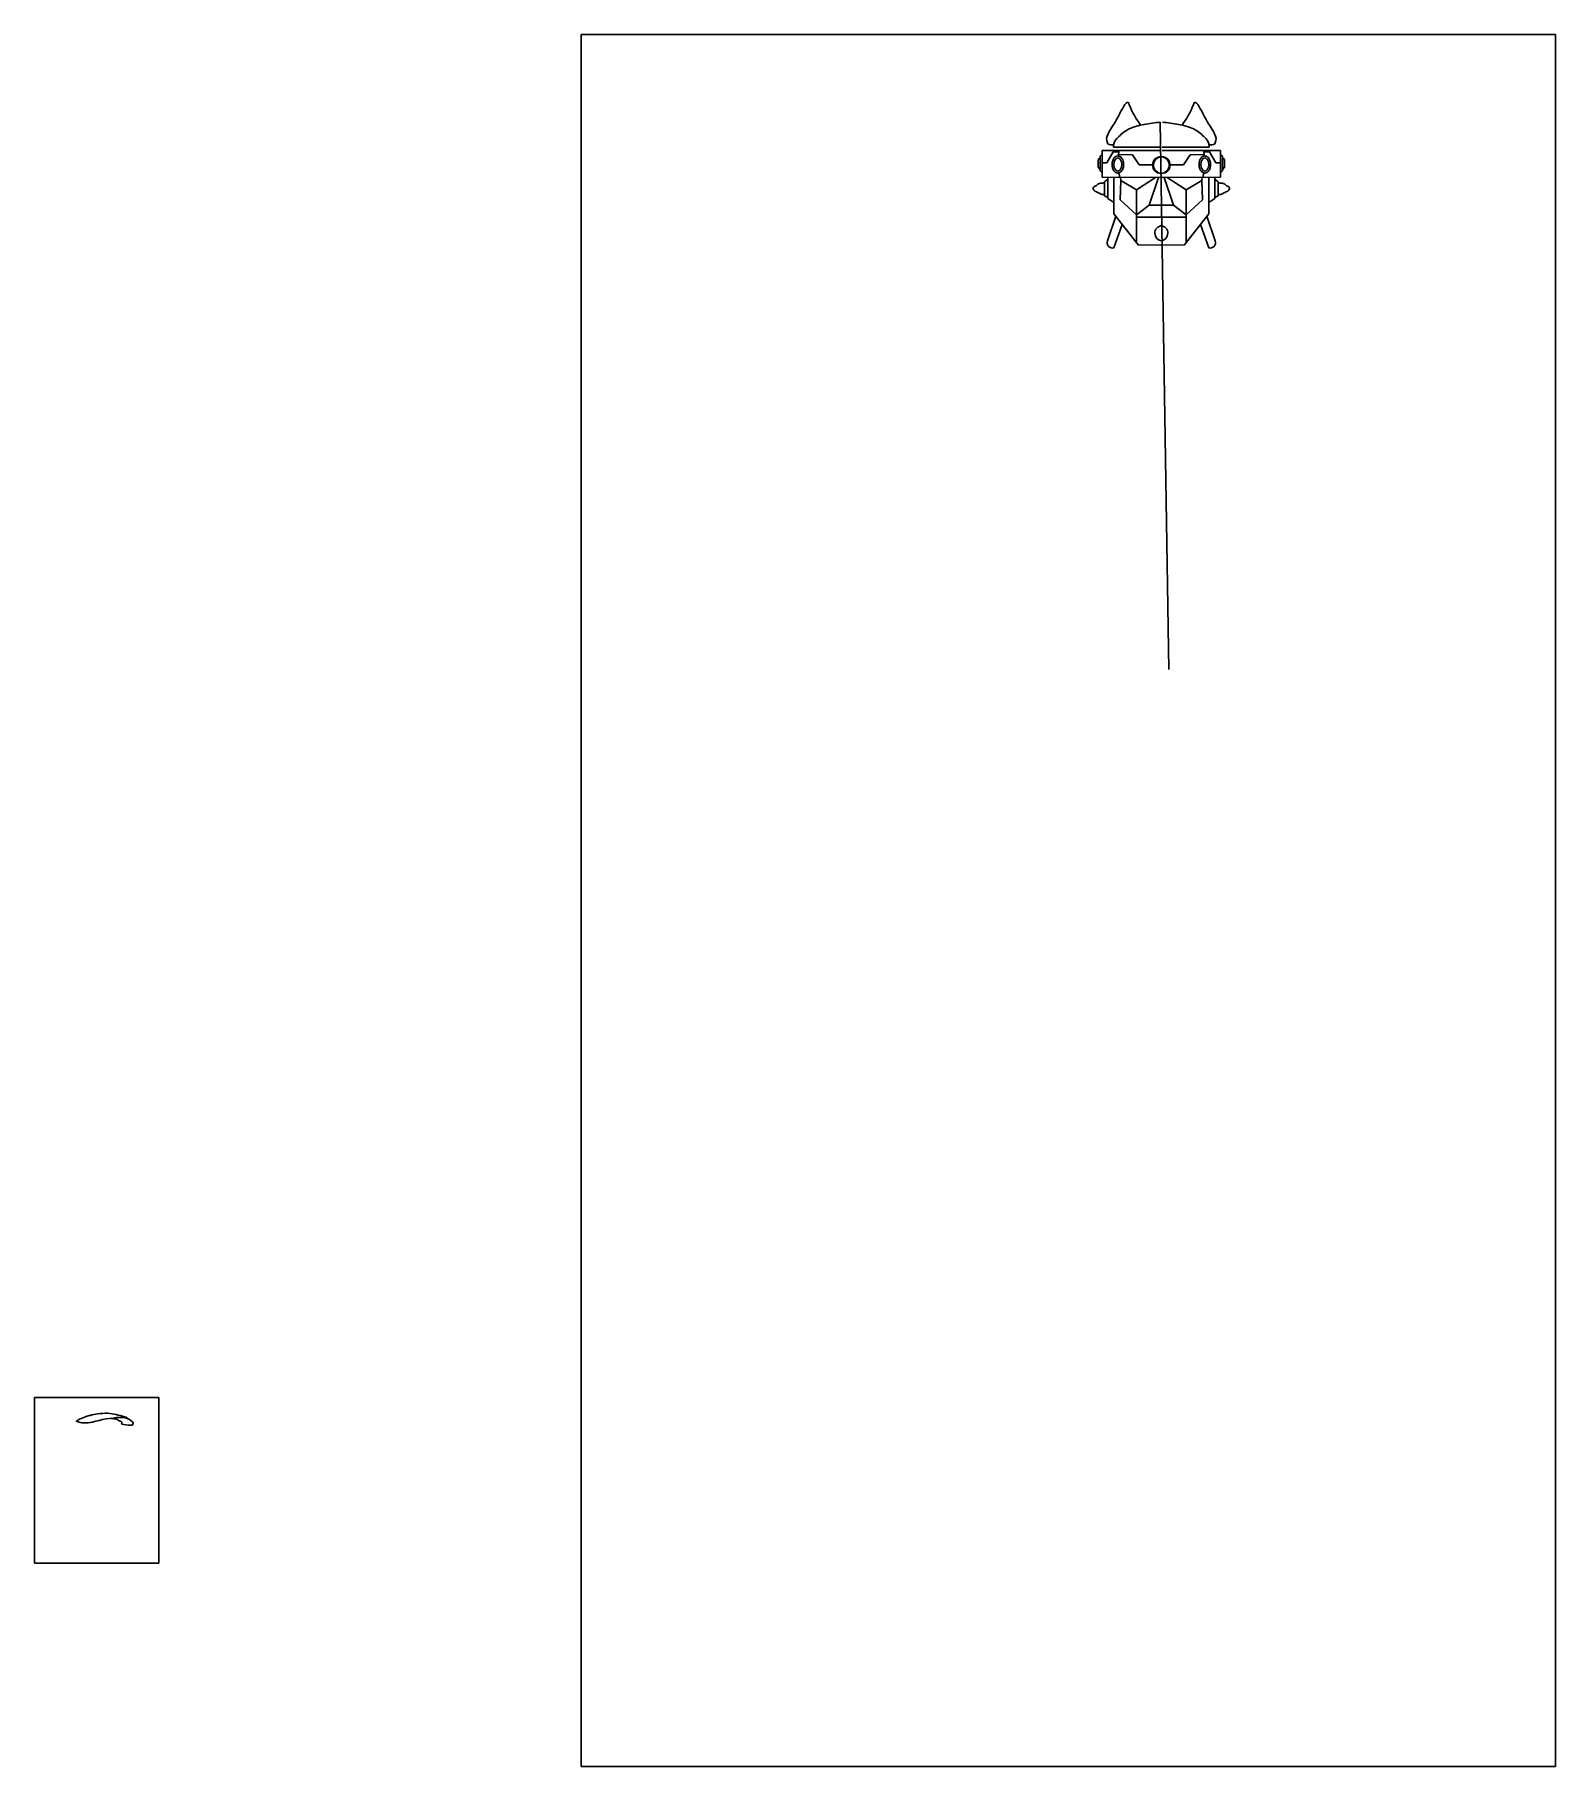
# Model space of a CAD drawing. Header units: millimetres. Extents: x -23 to 11602, y -4867 to 10411.
# Drawn here: x 3438 to 11602, y 1114 to 10411 of the extents above; entities that cross this region are included whole.
import ezdxf

# ---------------------------------------------------------------- set-up
doc = ezdxf.new("R2010")
doc.units = ezdxf.units.MM
picture_1 = doc.add_image_def('image2.jpg', size_in_pixel=(468, 832))
picture_2 = doc.add_image_def('image1.jpg', size_in_pixel=(760, 1014))

msp = doc.modelspace()

# ---------------------------------------------------------------- linework, layer by layer
at = {"color": 1}
for p, q in [((9480.714, 9941.8), (9527.333, 7003.04)), ((9169.807, 9769.959), (9158.696, 9759.458)), ((9483.141, 9788.818), (9169.807, 9788.818)), ((9169.807, 9788.818), (9169.807, 9646.62)), ((9228.656, 9782.468), (9193.876, 9722.328)), ((9258.143, 9782.468), (9228.656, 9782.468)), ((9230.145, 9807.41), (9482.845, 9807.458)), ((9258.372, 9788.818), (9257.324, 9759.689)), ((9332.01, 9766.943), (9257.627, 9768.11)), ((9367.833, 9712.183), (9332.01, 9766.943)), ((9490.634, 9788.818), (9803.967, 9788.818)), ((9743.629, 9807.41), (9490.929, 9807.458)), ((9605.941, 9712.183), (9641.765, 9766.943)), ((9641.765, 9766.943), (9716.147, 9768.11)), ((9715.403, 9788.818), (9716.45, 9759.689)), ((9715.631, 9782.468), (9745.118, 9782.468)), ((9745.118, 9782.468), (9779.898, 9722.328)), ((9803.967, 9788.818), (9803.967, 9646.62)), ((9803.967, 9769.959), (9815.078, 9759.458)), ((9158.696, 9750.169), (9147.784, 9741.284)), ((9147.784, 9741.284), (9147.784, 9700.089)), ((9147.784, 9700.089), (9158.696, 9686.762)), ((9158.696, 9759.458), (9158.696, 9679.492)), ((9158.696, 9679.492), (9169.807, 9668.588)), ((9193.876, 9722.328), (9169.807, 9722.575)), ((9439.712, 9712.183), (9367.833, 9712.183)), ((9534.063, 9712.183), (9605.941, 9712.183)), ((9779.898, 9722.328), (9803.967, 9722.575)), ((9815.078, 9679.492), (9803.967, 9668.588)), ((9815.078, 9759.458), (9815.078, 9679.492)), ((9815.078, 9750.169), (9825.99, 9741.284)), ((9825.99, 9700.089), (9815.078, 9686.762)), ((9825.99, 9741.284), (9825.99, 9700.089)), ((9169.807, 9646.62), (9485.444, 9643.608)), ((9181.478, 9620.628), (9200.262, 9635.855)), ((9181.478, 9546.569), (9181.478, 9620.628)), ((9200.248, 9646.33), (9200.394, 9531.826)), ((9232.279, 9510.81), (9232.282, 9646.024)), ((9259.992, 9669.435), (9262.151, 9645.739)), ((9266.106, 9523.733), (9268.629, 9627.822)), ((9268.629, 9627.822), (9268.489, 9645.678)), ((9354.051, 9578.855), (9268.629, 9627.822)), ((9354.051, 9578.855), (9454.711, 9643.901)), ((9354.051, 9444.526), (9354.051, 9578.855)), ((9471.926, 9643.737), (9422.255, 9495.478)), ((9803.967, 9646.62), (9488.33, 9643.608)), ((9501.848, 9643.737), (9551.519, 9495.478)), ((9619.724, 9578.855), (9519.064, 9643.901)), ((9619.724, 9578.855), (9705.145, 9627.822)), ((9619.724, 9444.526), (9619.724, 9578.855)), ((9705.145, 9627.822), (9705.286, 9645.678)), ((9707.668, 9523.733), (9705.145, 9627.822)), ((9713.782, 9669.435), (9711.624, 9645.739)), ((9741.495, 9510.81), (9741.493, 9646.024)), ((9773.526, 9646.33), (9773.381, 9531.826)), ((9792.296, 9620.628), (9773.513, 9635.855)), ((9792.296, 9546.569), (9792.296, 9620.628)), ((9200.386, 9537.577), (9181.478, 9546.569)), ((9200.394, 9531.826), (9232.279, 9510.81)), ((9232.279, 9510.81), (9232.279, 9450)), ((9354.051, 9444.526), (9266.106, 9523.733)), ((9422.255, 9495.478), (9354.051, 9444.526)), ((9422.255, 9495.478), (9487.784, 9496.119)), ((9551.519, 9495.478), (9485.99, 9496.119)), ((9551.519, 9495.478), (9619.724, 9444.526)), ((9619.724, 9444.526), (9707.668, 9523.733)), ((9773.381, 9531.826), (9741.495, 9510.81)), ((9741.495, 9510.81), (9741.495, 9450)), ((9773.388, 9537.577), (9792.296, 9546.569)), ((9242.554, 9436.841), (9197.147, 9303.847)), ((9232.279, 9450), (9364.263, 9280.984)), ((9354.051, 9444.526), (9353.51, 9294.754)), ((9354.003, 9431.388), (9488.811, 9431.379)), ((9619.771, 9431.388), (9484.963, 9431.379)), ((9741.495, 9450), (9609.511, 9280.984)), ((9619.724, 9444.526), (9620.264, 9294.754)), ((9731.22, 9436.841), (9776.627, 9303.847)), ((9364.263, 9280.984), (9491.175, 9282.356)), ((9609.511, 9280.984), (9482.599, 9282.356))]:
    msp.add_line(p, q, dxfattribs=at)
for points in [[(9197.147, 9303.847, 0.60977896), (9232.627, 9266.974), (9276.977, 9392.761)], [(9776.627, 9303.847, -0.60977896), (9741.148, 9266.974), (9696.798, 9392.761)], [(3747.558, 2962.147, -0.05523971), (3896.772, 2987.11, -0.18989145), (3961.028, 2965.823, -0.41052527), (3963.04, 2945.029), (3940.223, 2944.868), (3904.411, 2950.539, -0.13729114)], [(3661.545, 2966.861, 0.16697256), (3747.558, 2962.147, 0.31779085)]]:
    msp.add_lwpolyline(points, format="xyb", dxfattribs=at)
for centre in [(9484.371, 9711.243), (9489.403, 9711.243)]:
    msp.add_circle(centre, 44.67, dxfattribs=at)
for centre, start, end in [((9492.852, 9345.5), 94.6572576, 267.1603992), ((9480.922, 9345.5), 272.8396008, 85.3427424)]:
    msp.add_arc(centre, 40.977, start, end, dxfattribs=at)
msp.add_ellipse((9253.396, 9714.24), major_axis=(0, 35.799), ratio=0.58374195, dxfattribs=at)
at = {"color": 1, "extrusion": (0, 0, -1)}
msp.add_ellipse((9720.378, 9714.24), major_axis=(0, 35.799), ratio=0.58374195, dxfattribs=at)
at = {"color": 1}
for points in [[(9375.777, 9925.387), (9314.743, 10036.11), (9311.545, 10044.42), (9268.047, 9996.478), (9228.387, 9924.884), (9197.043, 9830.918), (9200.241, 9825.804), (9230.31, 9819.968)], [(9597.997, 9925.387), (9659.031, 10036.11), (9662.229, 10044.42), (9705.727, 9996.478), (9745.387, 9924.884), (9776.732, 9830.918), (9773.533, 9825.804), (9743.464, 9819.968)], [(9480.714, 9941.8), (9394.515, 9929.022), (9313.911, 9905.331), (9258.594, 9864.268), (9230.145, 9818.466), (9230.145, 9807.41)], [(9493.06, 9941.8), (9579.259, 9929.022), (9659.864, 9905.331), (9715.18, 9864.268), (9743.629, 9818.466), (9743.629, 9807.41)], [(9181.478, 9615.091), (9160.7, 9613.707), (9150.31, 9610.938), (9134.38, 9599.172), (9122.605, 9592.25), (9123.99, 9577.023), (9138.536, 9567.333), (9167.626, 9553.491), (9181.478, 9552.799)], [(9792.296, 9615.091), (9813.075, 9613.707), (9823.464, 9610.938), (9839.395, 9599.172), (9851.169, 9592.25), (9849.784, 9577.023), (9835.239, 9567.333), (9806.148, 9553.491), (9792.296, 9552.799)], [(3904.411, 2950.539), (3905.73, 2962.064), (3896.501, 2967.332), (3881.668, 2975.235), (3856.617, 2980.833), (3848.025, 2982.66)]]:
    msp.add_spline(points, degree=3, dxfattribs=at)
for points, knots in [([(9253.396, 9760.038), (9251.928, 9760.038), (9250.46, 9759.891), (9247.593, 9759.32), (9246.193, 9758.896), (9243.51, 9757.812), (9242.225, 9757.152), (9239.79, 9755.641), (9238.639, 9754.79), (9235.387, 9752.007), (9233.487, 9749.847), (9230.162, 9745.101), (9228.737, 9742.51), (9226.324, 9737.009), (9225.337, 9734.097), (9223.108, 9725.374), (9222.419, 9719.284), (9222.593, 9707.147), (9223.456, 9701.105), (9226.111, 9691.968), (9227.437, 9688.612), (9230.432, 9682.956), (9231.999, 9680.572), (9235.24, 9676.712), (9236.826, 9675.148), (9240.325, 9672.416), (9242.241, 9671.248), (9245.893, 9669.667), (9247.57, 9669.144), (9251.019, 9668.5), (9252.79, 9668.38), (9256.306, 9668.562), (9258.05, 9668.865), (9261.401, 9669.846), (9263.009, 9670.523), (9266.035, 9672.173), (9267.456, 9673.146), (9270.101, 9675.319), (9271.328, 9676.52), (9274.595, 9680.236), (9276.41, 9682.979), (9279.472, 9688.915), (9280.72, 9692.11), (9282.67, 9698.805), (9283.371, 9702.304), (9284.623, 9712.78), (9284.416, 9719.943), (9282.432, 9730.808), (9281.314, 9734.755), (9278.568, 9741.521), (9277.052, 9744.421), (9273.85, 9749.119), (9272.275, 9751.019), (9269.04, 9754.117), (9267.438, 9755.379), (9263.966, 9757.516), (9262.092, 9758.39), (9258.476, 9759.518), (9256.767, 9759.85), (9254.492, 9760.018), (9253.944, 9760.038), (9253.396, 9760.038)], [0, 0, 0, 0, 0.11582632, 0.11582632, 0.23165265, 0.23165265, 0.34747897, 0.34747897, 0.46330529, 0.46330529, 0.69487875, 0.69487875, 0.9264522, 0.9264522, 1.15802565, 1.15802565, 1.59539995, 1.59539995, 2.03277425, 2.03277425, 2.3074013, 2.3074013, 2.53388675, 2.53388675, 2.71396769, 2.71396769, 2.89404864, 2.89404864, 3.03297844, 3.03297844, 3.17190824, 3.17190824, 3.31083804, 3.31083804, 3.44976784, 3.44976784, 3.58869764, 3.58869764, 3.72762744, 3.72762744, 3.98856647, 3.98856647, 4.2495055, 4.2495055, 4.51044453, 4.51044453, 5.01552092, 5.01552092, 5.31994021, 5.31994021, 5.57499003, 5.57499003, 5.77353777, 5.77353777, 5.93831037, 5.93831037, 6.10308298, 6.10308298, 6.23996478, 6.23996478, 6.28318531, 6.28318531, 6.28318531, 6.28318531]), ([(9720.378, 9760.038), (9721.846, 9760.038), (9723.314, 9759.891), (9726.182, 9759.32), (9727.581, 9758.896), (9730.264, 9757.812), (9731.549, 9757.152), (9733.984, 9755.641), (9735.135, 9754.79), (9738.387, 9752.007), (9740.288, 9749.847), (9743.612, 9745.101), (9745.037, 9742.51), (9747.45, 9737.009), (9748.437, 9734.097), (9750.667, 9725.374), (9751.355, 9719.284), (9751.181, 9707.147), (9750.319, 9701.105), (9747.663, 9691.968), (9746.337, 9688.612), (9743.343, 9682.956), (9741.775, 9680.572), (9738.535, 9676.712), (9736.948, 9675.148), (9733.449, 9672.416), (9731.533, 9671.248), (9727.881, 9669.667), (9726.204, 9669.144), (9722.755, 9668.5), (9720.984, 9668.38), (9717.468, 9668.562), (9715.725, 9668.865), (9712.373, 9669.846), (9710.766, 9670.523), (9707.739, 9672.173), (9706.319, 9673.146), (9703.673, 9675.319), (9702.447, 9676.52), (9699.179, 9680.236), (9697.365, 9682.979), (9694.302, 9688.915), (9693.054, 9692.11), (9691.104, 9698.805), (9690.403, 9702.304), (9689.151, 9712.78), (9689.359, 9719.943), (9691.342, 9730.808), (9692.461, 9734.755), (9695.207, 9741.521), (9696.722, 9744.421), (9699.924, 9749.119), (9701.499, 9751.019), (9704.735, 9754.117), (9706.336, 9755.379), (9709.809, 9757.516), (9711.682, 9758.39), (9715.298, 9759.518), (9717.007, 9759.85), (9719.283, 9760.018), (9719.83, 9760.038), (9720.378, 9760.038)], [0, 0, 0, 0, 0.11582632, 0.11582632, 0.23165265, 0.23165265, 0.34747897, 0.34747897, 0.46330529, 0.46330529, 0.69487875, 0.69487875, 0.9264522, 0.9264522, 1.15802565, 1.15802565, 1.59539995, 1.59539995, 2.03277425, 2.03277425, 2.3074013, 2.3074013, 2.53388675, 2.53388675, 2.71396769, 2.71396769, 2.89404864, 2.89404864, 3.03297844, 3.03297844, 3.17190824, 3.17190824, 3.31083804, 3.31083804, 3.44976784, 3.44976784, 3.58869764, 3.58869764, 3.72762744, 3.72762744, 3.98856647, 3.98856647, 4.2495055, 4.2495055, 4.51044453, 4.51044453, 5.01552092, 5.01552092, 5.31994021, 5.31994021, 5.57499003, 5.57499003, 5.77353777, 5.77353777, 5.93831037, 5.93831037, 6.10308298, 6.10308298, 6.23996478, 6.23996478, 6.28318531, 6.28318531, 6.28318531, 6.28318531]), ([(3661.545, 2966.861), (3667.286, 2970.608), (3683.695, 2981.318), (3709.281, 2990.749), (3741.851, 2999.989), (3780.61, 3007.041), (3827.936, 3011.819), (3875.882, 3001.854), (3915.785, 2994.424), (3938.717, 2982.204), (3946.415, 2975.804)], [0, 0, 0, 0, 20.52932362, 58.6821893, 81.06382513, 122.12105917, 176.90704736, 222.09884397, 268.26353687, 298.30354119, 298.30354119, 298.30354119, 298.30354119])]:
    msp.add_open_spline(points, degree=3, knots=knots, dxfattribs=at)

# ---------------------------------------------------------------- pictures from other files: only their frames are drawn
image = msp.add_image(picture_1, insert=(6372.338, 1113.606), size_in_units=(5230.014, 9297.802), dxfattribs=at)
image.dxf.flags = 7
image = msp.add_image(picture_2, insert=(3437.929, 2204.939), size_in_units=(665.971, 888.545))
image.dxf.flags = 7

doc.saveas('drawing.dxf')
